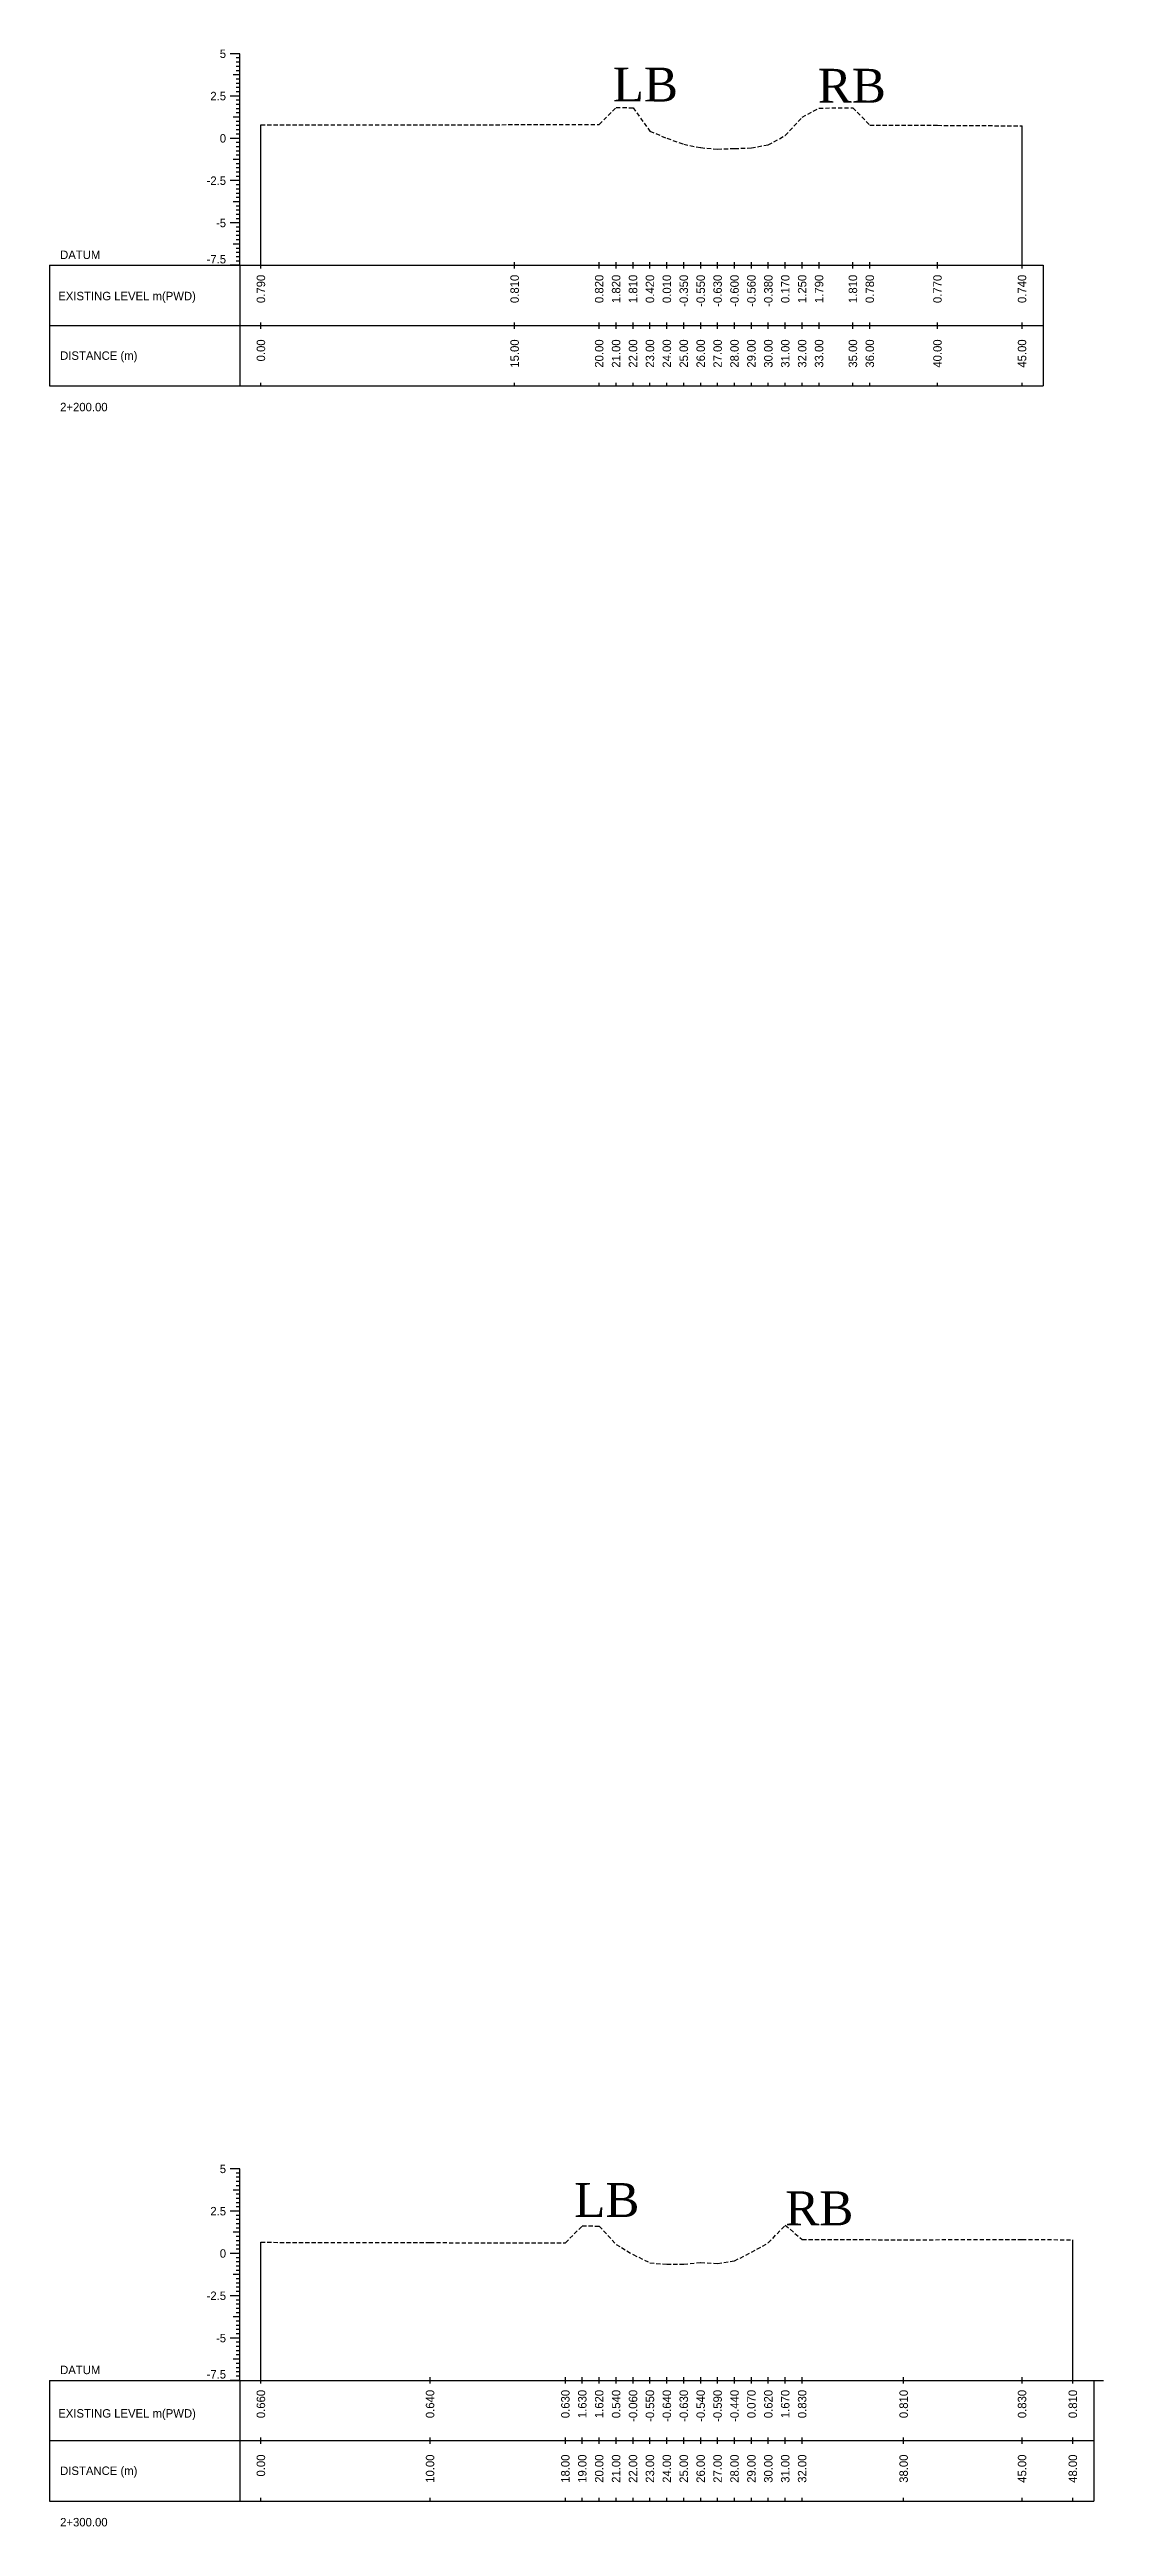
# Model space of a CAD drawing. Header units: inches. Extents: x 2917 to 4535, y -1482 to -1060.
# Drawn here: x 4022.8 to 4085.1, y -1482.3 to -1336 of the extents above; entities that cross this region are included whole.
import ezdxf
from ezdxf.enums import TextEntityAlignment as Align

# ---------------------------------------------------------------- set-up
doc = ezdxf.new("R2010")
doc.units = ezdxf.units.IN
doc.header["$MEASUREMENT"] = 0
doc.linetypes.add('HIDDEN', pattern=[0.375, 0.25, -0.125])
doc.layers.add('CS_Drawing', color=7, linetype='Continuous')
doc.layers.add('GL', color=3, linetype='HIDDEN')
doc.styles.add('romans', font='romans.shx')

msp = doc.modelspace()

# ---------------------------------------------------------------- texts
at = {"char_height": 2, "width": 27.1477, "attachment_point": 1, "style": 'romans'}
for s, insert in [('{\\fTimes New Roman|b0|i0|c0|p18;LB}', (4056.08, -1337.02)), ('{\\fTimes New Roman|b0|i0|c0|p18;RB}', (4068.2, -1337.09)), ('{\\fTimes New Roman|b0|i0|c0|p18;LB}', (4053.8, -1462.04)), ('{\\fTimes New Roman|b0|i0|c0|p18;RB}', (4066.28, -1462.53))]:
    msp.add_mtext(s, dxfattribs=dict(at, insert=insert))
at = {"layer": 'CS_Drawing'}
for s, p in [('5', (4033.22, -1336.2)), ('2.5', (4033.22, -1338.7)), ('0', (4033.22, -1341.2)), ('-2.5', (4033.22, -1343.7)), ('-5', (4033.22, -1346.2)), ('5', (4033.22, -1461.2)), ('2.5', (4033.22, -1463.7)), ('0', (4033.22, -1466.2)), ('-2.5', (4033.22, -1468.7)), ('-5', (4033.22, -1471.2))]:
    msp.add_text(s, height=0.5, dxfattribs=at).set_placement(p, align=Align.MIDDLE_RIGHT)
for s, p in [('DATUM', (4023.41, -1348.08)), ('EXISTING LEVEL m(PWD)', (4023.3, -1350.52)), ('DISTANCE (m)', (4023.41, -1354.04)), ('2+200.00', (4023.41, -1357.08)), ('DATUM', (4023.41, -1473.08)), ('EXISTING LEVEL m(PWD)', (4023.3, -1475.65)), ('DISTANCE (m)', (4023.41, -1479.04)), ('2+300.00', (4023.41, -1482.08))]:
    msp.add_text(s, height=0.5, dxfattribs=at).set_placement(p, align=Align.MIDDLE_LEFT)
for p in [(4033.22, -1348.59), (4033.22, -1473.59)]:
    msp.add_text('-7.5', height=0.5, dxfattribs=at).set_placement(p, align=Align.RIGHT)
for s, p in [('0.790', (4035.28, -1349.26)), ('0.810', (4050.28, -1349.26)), ('0.820', (4055.28, -1349.26)), ('1.820', (4056.28, -1349.26)), ('1.810', (4057.28, -1349.26)), ('0.420', (4058.28, -1349.26)), ('0.010', (4059.28, -1349.26)), ('-0.350', (4060.28, -1349.26)), ('-0.550', (4061.28, -1349.26)), ('-0.630', (4062.28, -1349.26)), ('-0.600', (4063.28, -1349.26)), ('-0.560', (4064.28, -1349.26)), ('-0.380', (4065.28, -1349.26)), ('0.170', (4066.28, -1349.26)), ('1.250', (4067.28, -1349.26)), ('1.790', (4068.28, -1349.26)), ('1.810', (4070.28, -1349.26)), ('0.780', (4071.28, -1349.26)), ('0.770', (4075.28, -1349.26)), ('0.740', (4080.28, -1349.26)), ('0.00', (4035.28, -1353.08)), ('15.00', (4050.28, -1353.08)), ('20.00', (4055.28, -1353.08)), ('21.00', (4056.28, -1353.08)), ('22.00', (4057.28, -1353.08)), ('23.00', (4058.28, -1353.08)), ('24.00', (4059.28, -1353.08)), ('25.00', (4060.28, -1353.08)), ('26.00', (4061.28, -1353.08)), ('27.00', (4062.28, -1353.08)), ('28.00', (4063.28, -1353.08)), ('29.00', (4064.28, -1353.08)), ('30.00', (4065.28, -1353.08)), ('31.00', (4066.28, -1353.08)), ('32.00', (4067.28, -1353.08)), ('33.00', (4068.28, -1353.08)), ('35.00', (4070.28, -1353.08)), ('36.00', (4071.28, -1353.08)), ('40.00', (4075.28, -1353.08)), ('45.00', (4080.28, -1353.08)), ('0.660', (4035.28, -1474.26)), ('0.640', (4045.28, -1474.26)), ('0.630', (4053.28, -1474.26)), ('1.630', (4054.28, -1474.26)), ('1.620', (4055.28, -1474.26)), ('0.540', (4056.28, -1474.26)), ('-0.060', (4057.28, -1474.26)), ('-0.550', (4058.28, -1474.26)), ('-0.640', (4059.28, -1474.26)), ('-0.630', (4060.28, -1474.26)), ('-0.540', (4061.28, -1474.26)), ('-0.590', (4062.28, -1474.26)), ('-0.440', (4063.28, -1474.26)), ('0.070', (4064.28, -1474.26)), ('0.620', (4065.28, -1474.26)), ('1.670', (4066.28, -1474.26)), ('0.830', (4067.28, -1474.26)), ('0.810', (4073.28, -1474.26)), ('0.830', (4080.28, -1474.26)), ('0.810', (4083.28, -1474.26)), ('0.00', (4035.28, -1478.08)), ('10.00', (4045.28, -1478.08)), ('18.00', (4053.28, -1478.08)), ('19.00', (4054.28, -1478.08)), ('20.00', (4055.28, -1478.08)), ('21.00', (4056.28, -1478.08)), ('22.00', (4057.28, -1478.08)), ('23.00', (4058.28, -1478.08)), ('24.00', (4059.28, -1478.08)), ('25.00', (4060.28, -1478.08)), ('26.00', (4061.28, -1478.08)), ('27.00', (4062.28, -1478.08)), ('28.00', (4063.28, -1478.08)), ('29.00', (4064.28, -1478.08)), ('30.00', (4065.28, -1478.08)), ('31.00', (4066.28, -1478.08)), ('32.00', (4067.28, -1478.08)), ('38.00', (4073.28, -1478.08)), ('45.00', (4080.28, -1478.08)), ('48.00', (4083.28, -1478.08))]:
    msp.add_text(s, height=0.5, rotation=90, dxfattribs=at).set_placement(p, align=Align.MIDDLE_RIGHT)

# ---------------------------------------------------------------- linework, layer by layer
at = {"layer": 'CS_Drawing'}
for p, q in [((4034.03, -1336.2), (4033.47, -1336.2)), ((4034.03, -1336.2), (4033.64, -1336.2)), ((4034.03, -1336.2), (4033.81, -1336.2)), ((4034.03, -1336.45), (4033.81, -1336.45)), ((4034.03, -1348.7), (4034.03, -1336.2)), ((4034.03, -1337.45), (4033.64, -1337.45)), ((4034.03, -1336.7), (4033.81, -1336.7)), ((4034.03, -1336.95), (4033.81, -1336.95)), ((4034.03, -1337.2), (4033.81, -1337.2)), ((4034.03, -1337.45), (4033.81, -1337.45)), ((4034.03, -1337.7), (4033.81, -1337.7)), ((4034.03, -1338.7), (4033.47, -1338.7)), ((4034.03, -1338.7), (4033.64, -1338.7)), ((4034.03, -1337.95), (4033.81, -1337.95)), ((4034.03, -1338.2), (4033.81, -1338.2)), ((4034.03, -1338.45), (4033.81, -1338.45)), ((4034.03, -1338.7), (4033.81, -1338.7)), ((4034.03, -1338.95), (4033.81, -1338.95)), ((4034.03, -1339.2), (4033.81, -1339.2)), ((4034.03, -1339.95), (4033.64, -1339.95)), ((4034.03, -1339.45), (4033.81, -1339.45)), ((4034.03, -1339.7), (4033.81, -1339.7)), ((4034.03, -1339.95), (4033.81, -1339.95)), ((4034.03, -1340.2), (4033.81, -1340.2)), ((4034.03, -1340.45), (4033.81, -1340.45)), ((4034.03, -1340.7), (4033.81, -1340.7)), ((4035.28, -1348.7), (4035.28, -1340.41)), ((4080.28, -1348.7), (4080.28, -1340.46)), ((4034.03, -1341.2), (4033.47, -1341.2)), ((4034.03, -1341.2), (4033.64, -1341.2)), ((4034.03, -1340.95), (4033.81, -1340.95)), ((4034.03, -1341.2), (4033.81, -1341.2)), ((4034.03, -1341.45), (4033.81, -1341.45)), ((4034.03, -1341.7), (4033.81, -1341.7)), ((4034.03, -1341.95), (4033.81, -1341.95)), ((4034.03, -1342.2), (4033.81, -1342.2)), ((4034.03, -1343.7), (4033.47, -1343.7)), ((4034.03, -1342.45), (4033.64, -1342.45)), ((4034.03, -1343.7), (4033.64, -1343.7)), ((4034.03, -1342.45), (4033.81, -1342.45)), ((4034.03, -1342.7), (4033.81, -1342.7)), ((4034.03, -1342.95), (4033.81, -1342.95)), ((4034.03, -1343.2), (4033.81, -1343.2)), ((4034.03, -1343.45), (4033.81, -1343.45)), ((4034.03, -1343.7), (4033.81, -1343.7)), ((4034.03, -1344.95), (4033.64, -1344.95)), ((4034.03, -1343.95), (4033.81, -1343.95)), ((4034.03, -1344.2), (4033.81, -1344.2)), ((4034.03, -1344.45), (4033.81, -1344.45)), ((4034.03, -1344.7), (4033.81, -1344.7)), ((4034.03, -1344.95), (4033.81, -1344.95)), ((4034.03, -1345.2), (4033.81, -1345.2)), ((4034.03, -1346.2), (4033.47, -1346.2)), ((4034.03, -1346.2), (4033.64, -1346.2)), ((4034.03, -1345.45), (4033.81, -1345.45)), ((4034.03, -1345.7), (4033.81, -1345.7)), ((4034.03, -1345.95), (4033.81, -1345.95)), ((4034.03, -1346.2), (4033.81, -1346.2)), ((4034.03, -1346.45), (4033.81, -1346.45)), ((4034.03, -1346.7), (4033.81, -1346.7)), ((4034.03, -1347.45), (4033.64, -1347.45)), ((4034.03, -1346.95), (4033.81, -1346.95)), ((4034.03, -1347.2), (4033.81, -1347.2)), ((4034.03, -1347.45), (4033.81, -1347.45)), ((4034.03, -1347.7), (4033.81, -1347.7)), ((4034.03, -1347.95), (4033.81, -1347.95)), ((4022.78, -1348.7), (4034.03, -1348.7)), ((4022.78, -1348.7), (4022.78, -1355.83)), ((4034.03, -1348.7), (4033.47, -1348.7)), ((4034.03, -1348.7), (4033.64, -1348.7)), ((4034.03, -1348.2), (4033.81, -1348.2)), ((4034.03, -1348.45), (4033.81, -1348.45)), ((4034.03, -1348.7), (4033.81, -1348.7)), ((4034.03, -1348.7), (4081.53, -1348.7)), ((4034.03, -1348.7), (4034.03, -1355.83)), ((4035.28, -1348.89), (4035.28, -1348.51)), ((4050.28, -1348.89), (4050.28, -1348.51)), ((4055.28, -1348.89), (4055.28, -1348.51)), ((4056.28, -1348.89), (4056.28, -1348.51)), ((4057.28, -1348.89), (4057.28, -1348.51)), ((4058.28, -1348.89), (4058.28, -1348.51)), ((4059.28, -1348.89), (4059.28, -1348.51)), ((4060.28, -1348.89), (4060.28, -1348.51)), ((4061.28, -1348.89), (4061.28, -1348.51)), ((4062.28, -1348.89), (4062.28, -1348.51)), ((4063.28, -1348.89), (4063.28, -1348.51)), ((4064.28, -1348.89), (4064.28, -1348.51)), ((4065.28, -1348.89), (4065.28, -1348.51)), ((4066.28, -1348.89), (4066.28, -1348.51)), ((4067.28, -1348.89), (4067.28, -1348.51)), ((4068.28, -1348.89), (4068.28, -1348.51)), ((4070.28, -1348.89), (4070.28, -1348.51)), ((4071.28, -1348.89), (4071.28, -1348.51)), ((4075.28, -1348.89), (4075.28, -1348.51)), ((4080.28, -1348.89), (4080.28, -1348.51)), ((4081.53, -1348.7), (4081.53, -1355.83)), ((4022.78, -1352.26), (4034.03, -1352.26)), ((4034.03, -1352.26), (4081.53, -1352.26)), ((4034.03, -1352.26), (4081.53, -1352.26)), ((4035.28, -1352.45), (4035.28, -1352.08)), ((4050.28, -1352.45), (4050.28, -1352.08)), ((4055.28, -1352.45), (4055.28, -1352.08)), ((4056.28, -1352.45), (4056.28, -1352.08)), ((4057.28, -1352.45), (4057.28, -1352.08)), ((4058.28, -1352.45), (4058.28, -1352.08)), ((4059.28, -1352.45), (4059.28, -1352.08)), ((4060.28, -1352.45), (4060.28, -1352.08)), ((4061.28, -1352.45), (4061.28, -1352.08)), ((4062.28, -1352.45), (4062.28, -1352.08)), ((4063.28, -1352.45), (4063.28, -1352.08)), ((4064.28, -1352.45), (4064.28, -1352.08)), ((4065.28, -1352.45), (4065.28, -1352.08)), ((4066.28, -1352.45), (4066.28, -1352.08)), ((4067.28, -1352.45), (4067.28, -1352.08)), ((4068.28, -1352.45), (4068.28, -1352.08)), ((4070.28, -1352.45), (4070.28, -1352.08)), ((4071.28, -1352.45), (4071.28, -1352.08)), ((4075.28, -1352.45), (4075.28, -1352.08)), ((4080.28, -1352.45), (4080.28, -1352.08)), ((4022.78, -1355.83), (4034.03, -1355.83)), ((4034.03, -1355.83), (4081.53, -1355.83)), ((4035.28, -1355.83), (4035.28, -1355.64)), ((4050.28, -1355.83), (4050.28, -1355.64)), ((4055.28, -1355.83), (4055.28, -1355.64)), ((4056.28, -1355.83), (4056.28, -1355.64)), ((4057.28, -1355.83), (4057.28, -1355.64)), ((4058.28, -1355.83), (4058.28, -1355.64)), ((4059.28, -1355.83), (4059.28, -1355.64)), ((4060.28, -1355.83), (4060.28, -1355.64)), ((4061.28, -1355.83), (4061.28, -1355.64)), ((4062.28, -1355.83), (4062.28, -1355.64)), ((4063.28, -1355.83), (4063.28, -1355.64)), ((4064.28, -1355.83), (4064.28, -1355.64)), ((4065.28, -1355.83), (4065.28, -1355.64)), ((4066.28, -1355.83), (4066.28, -1355.64)), ((4067.28, -1355.83), (4067.28, -1355.64)), ((4068.28, -1355.83), (4068.28, -1355.64)), ((4070.28, -1355.83), (4070.28, -1355.64)), ((4071.28, -1355.83), (4071.28, -1355.64)), ((4075.28, -1355.83), (4075.28, -1355.64)), ((4080.28, -1355.83), (4080.28, -1355.64)), ((4034.03, -1461.2), (4033.47, -1461.2)), ((4034.03, -1461.2), (4033.64, -1461.2)), ((4034.03, -1461.2), (4033.81, -1461.2)), ((4034.03, -1461.45), (4033.81, -1461.45)), ((4034.03, -1461.7), (4033.81, -1461.7)), ((4034.03, -1461.95), (4033.81, -1461.95)), ((4034.03, -1462.2), (4033.81, -1462.2)), ((4034.03, -1473.7), (4034.03, -1461.2)), ((4034.03, -1463.7), (4033.47, -1463.7)), ((4034.03, -1462.45), (4033.64, -1462.45)), ((4034.03, -1463.7), (4033.64, -1463.7)), ((4034.03, -1462.45), (4033.81, -1462.45)), ((4034.03, -1462.7), (4033.81, -1462.7)), ((4034.03, -1462.95), (4033.81, -1462.95)), ((4034.03, -1463.2), (4033.81, -1463.2)), ((4034.03, -1463.45), (4033.81, -1463.45)), ((4034.03, -1463.7), (4033.81, -1463.7)), ((4034.03, -1464.95), (4033.64, -1464.95)), ((4034.03, -1463.95), (4033.81, -1463.95)), ((4034.03, -1464.2), (4033.81, -1464.2)), ((4034.03, -1464.45), (4033.81, -1464.45)), ((4034.03, -1464.7), (4033.81, -1464.7)), ((4034.03, -1464.95), (4033.81, -1464.95)), ((4034.03, -1465.2), (4033.81, -1465.2)), ((4034.03, -1466.2), (4033.47, -1466.2)), ((4034.03, -1466.2), (4033.64, -1466.2)), ((4034.03, -1465.45), (4033.81, -1465.45)), ((4034.03, -1465.7), (4033.81, -1465.7)), ((4034.03, -1465.95), (4033.81, -1465.95)), ((4034.03, -1466.2), (4033.81, -1466.2)), ((4034.03, -1466.45), (4033.81, -1466.45)), ((4034.03, -1466.7), (4033.81, -1466.7)), ((4035.28, -1473.7), (4035.28, -1465.54)), ((4083.28, -1473.7), (4083.28, -1465.39)), ((4034.03, -1467.45), (4033.64, -1467.45)), ((4034.03, -1466.95), (4033.81, -1466.95)), ((4034.03, -1467.2), (4033.81, -1467.2)), ((4034.03, -1467.45), (4033.81, -1467.45)), ((4034.03, -1467.7), (4033.81, -1467.7)), ((4034.03, -1467.95), (4033.81, -1467.95)), ((4034.03, -1468.2), (4033.81, -1468.2)), ((4034.03, -1468.7), (4033.47, -1468.7)), ((4034.03, -1468.7), (4033.64, -1468.7)), ((4034.03, -1468.45), (4033.81, -1468.45)), ((4034.03, -1468.7), (4033.81, -1468.7)), ((4034.03, -1468.95), (4033.81, -1468.95)), ((4034.03, -1469.2), (4033.81, -1469.2)), ((4034.03, -1469.45), (4033.81, -1469.45)), ((4034.03, -1469.95), (4033.64, -1469.95)), ((4034.03, -1469.7), (4033.81, -1469.7)), ((4034.03, -1469.95), (4033.81, -1469.95)), ((4034.03, -1470.2), (4033.81, -1470.2)), ((4034.03, -1470.45), (4033.81, -1470.45)), ((4034.03, -1470.7), (4033.81, -1470.7)), ((4034.03, -1470.95), (4033.81, -1470.95)), ((4034.03, -1471.2), (4033.47, -1471.2)), ((4034.03, -1471.2), (4033.64, -1471.2)), ((4034.03, -1472.45), (4033.64, -1472.45)), ((4034.03, -1471.2), (4033.81, -1471.2)), ((4034.03, -1471.45), (4033.81, -1471.45)), ((4034.03, -1471.7), (4033.81, -1471.7)), ((4034.03, -1471.95), (4033.81, -1471.95)), ((4034.03, -1472.2), (4033.81, -1472.2)), ((4034.03, -1472.45), (4033.81, -1472.45)), ((4022.78, -1473.7), (4034.03, -1473.7)), ((4022.78, -1473.7), (4022.78, -1480.83)), ((4034.03, -1473.7), (4033.47, -1473.7)), ((4034.03, -1473.7), (4033.64, -1473.7)), ((4034.03, -1472.7), (4033.81, -1472.7)), ((4034.03, -1472.95), (4033.81, -1472.95)), ((4034.03, -1473.2), (4033.81, -1473.2)), ((4034.03, -1473.45), (4033.81, -1473.45)), ((4034.03, -1473.7), (4033.81, -1473.7)), ((4034.03, -1473.7), (4084.53, -1473.7)), ((4034.03, -1473.7), (4034.03, -1480.83)), ((4035.28, -1473.89), (4035.28, -1473.51)), ((4045.28, -1473.89), (4045.28, -1473.51)), ((4053.28, -1473.89), (4053.28, -1473.51)), ((4054.28, -1473.89), (4054.28, -1473.51)), ((4055.28, -1473.89), (4055.28, -1473.51)), ((4056.28, -1473.89), (4056.28, -1473.51)), ((4057.28, -1473.89), (4057.28, -1473.51)), ((4058.28, -1473.89), (4058.28, -1473.51)), ((4059.28, -1473.89), (4059.28, -1473.51)), ((4060.28, -1473.89), (4060.28, -1473.51)), ((4061.28, -1473.89), (4061.28, -1473.51)), ((4062.28, -1473.89), (4062.28, -1473.51)), ((4063.28, -1473.89), (4063.28, -1473.51)), ((4064.28, -1473.89), (4064.28, -1473.51)), ((4065.28, -1473.89), (4065.28, -1473.51)), ((4066.28, -1473.89), (4066.28, -1473.51)), ((4067.28, -1473.89), (4067.28, -1473.51)), ((4073.28, -1473.89), (4073.28, -1473.51)), ((4080.28, -1473.89), (4080.28, -1473.51)), ((4083.28, -1473.89), (4083.28, -1473.51)), ((4084.53, -1473.7), (4085.1, -1473.7)), ((4084.53, -1473.7), (4084.93, -1473.7)), ((4084.53, -1473.7), (4084.76, -1473.7)), ((4084.53, -1473.7), (4084.53, -1480.83)), ((4022.78, -1477.26), (4034.03, -1477.26)), ((4034.03, -1477.26), (4084.53, -1477.26)), ((4034.03, -1477.26), (4084.53, -1477.26)), ((4035.28, -1477.45), (4035.28, -1477.08)), ((4045.28, -1477.45), (4045.28, -1477.08)), ((4053.28, -1477.45), (4053.28, -1477.08)), ((4054.28, -1477.45), (4054.28, -1477.08)), ((4055.28, -1477.45), (4055.28, -1477.08)), ((4056.28, -1477.45), (4056.28, -1477.08)), ((4057.28, -1477.45), (4057.28, -1477.08)), ((4058.28, -1477.45), (4058.28, -1477.08)), ((4059.28, -1477.45), (4059.28, -1477.08)), ((4060.28, -1477.45), (4060.28, -1477.08)), ((4061.28, -1477.45), (4061.28, -1477.08)), ((4062.28, -1477.45), (4062.28, -1477.08)), ((4063.28, -1477.45), (4063.28, -1477.08)), ((4064.28, -1477.45), (4064.28, -1477.08)), ((4065.28, -1477.45), (4065.28, -1477.08)), ((4066.28, -1477.45), (4066.28, -1477.08)), ((4067.28, -1477.45), (4067.28, -1477.08)), ((4073.28, -1477.45), (4073.28, -1477.08)), ((4080.28, -1477.45), (4080.28, -1477.08)), ((4083.28, -1477.45), (4083.28, -1477.08)), ((4022.78, -1480.83), (4034.03, -1480.83)), ((4034.03, -1480.83), (4084.53, -1480.83)), ((4035.28, -1480.83), (4035.28, -1480.64)), ((4045.28, -1480.83), (4045.28, -1480.64)), ((4053.28, -1480.83), (4053.28, -1480.64)), ((4054.28, -1480.83), (4054.28, -1480.64)), ((4055.28, -1480.83), (4055.28, -1480.64)), ((4056.28, -1480.83), (4056.28, -1480.64)), ((4057.28, -1480.83), (4057.28, -1480.64)), ((4058.28, -1480.83), (4058.28, -1480.64)), ((4059.28, -1480.83), (4059.28, -1480.64)), ((4060.28, -1480.83), (4060.28, -1480.64)), ((4061.28, -1480.83), (4061.28, -1480.64)), ((4062.28, -1480.83), (4062.28, -1480.64)), ((4063.28, -1480.83), (4063.28, -1480.64)), ((4064.28, -1480.83), (4064.28, -1480.64)), ((4065.28, -1480.83), (4065.28, -1480.64)), ((4066.28, -1480.83), (4066.28, -1480.64)), ((4067.28, -1480.83), (4067.28, -1480.64)), ((4073.28, -1480.83), (4073.28, -1480.64)), ((4080.28, -1480.83), (4080.28, -1480.64)), ((4083.28, -1480.83), (4083.28, -1480.64))]:
    msp.add_line(p, q, dxfattribs=at)
at = {"layer": 'GL'}
for points in [[(4035.28, -1340.41), (4050.28, -1340.39), (4055.28, -1340.38), (4056.28, -1339.38), (4057.28, -1339.39), (4058.28, -1340.78), (4059.28, -1341.19), (4060.28, -1341.55), (4061.28, -1341.75), (4062.28, -1341.83), (4063.28, -1341.8), (4064.28, -1341.76), (4065.28, -1341.58), (4066.28, -1341.03), (4067.28, -1339.95), (4068.28, -1339.41), (4070.28, -1339.39), (4071.28, -1340.42), (4075.28, -1340.43), (4080.28, -1340.46)], [(4035.28, -1465.54), (4045.28, -1465.56), (4053.28, -1465.57), (4054.28, -1464.57), (4055.28, -1464.58), (4056.28, -1465.66), (4057.28, -1466.26), (4058.28, -1466.75), (4059.28, -1466.84), (4060.28, -1466.83), (4061.28, -1466.74), (4062.28, -1466.79), (4063.28, -1466.64), (4064.28, -1466.13), (4065.28, -1465.58), (4066.28, -1464.53), (4067.28, -1465.37), (4073.28, -1465.39), (4080.28, -1465.37), (4083.28, -1465.39)]]:
    msp.add_lwpolyline(points, dxfattribs=at)

msp.set_redraw_order([(e.dxf.handle, doc.entitydb.next_handle()) for e in msp.query("TEXT MTEXT ATTDEF DIMENSION ARC_DIMENSION")])  # texts and dimensions are drawn at this point

doc.saveas('drawing.dxf')
